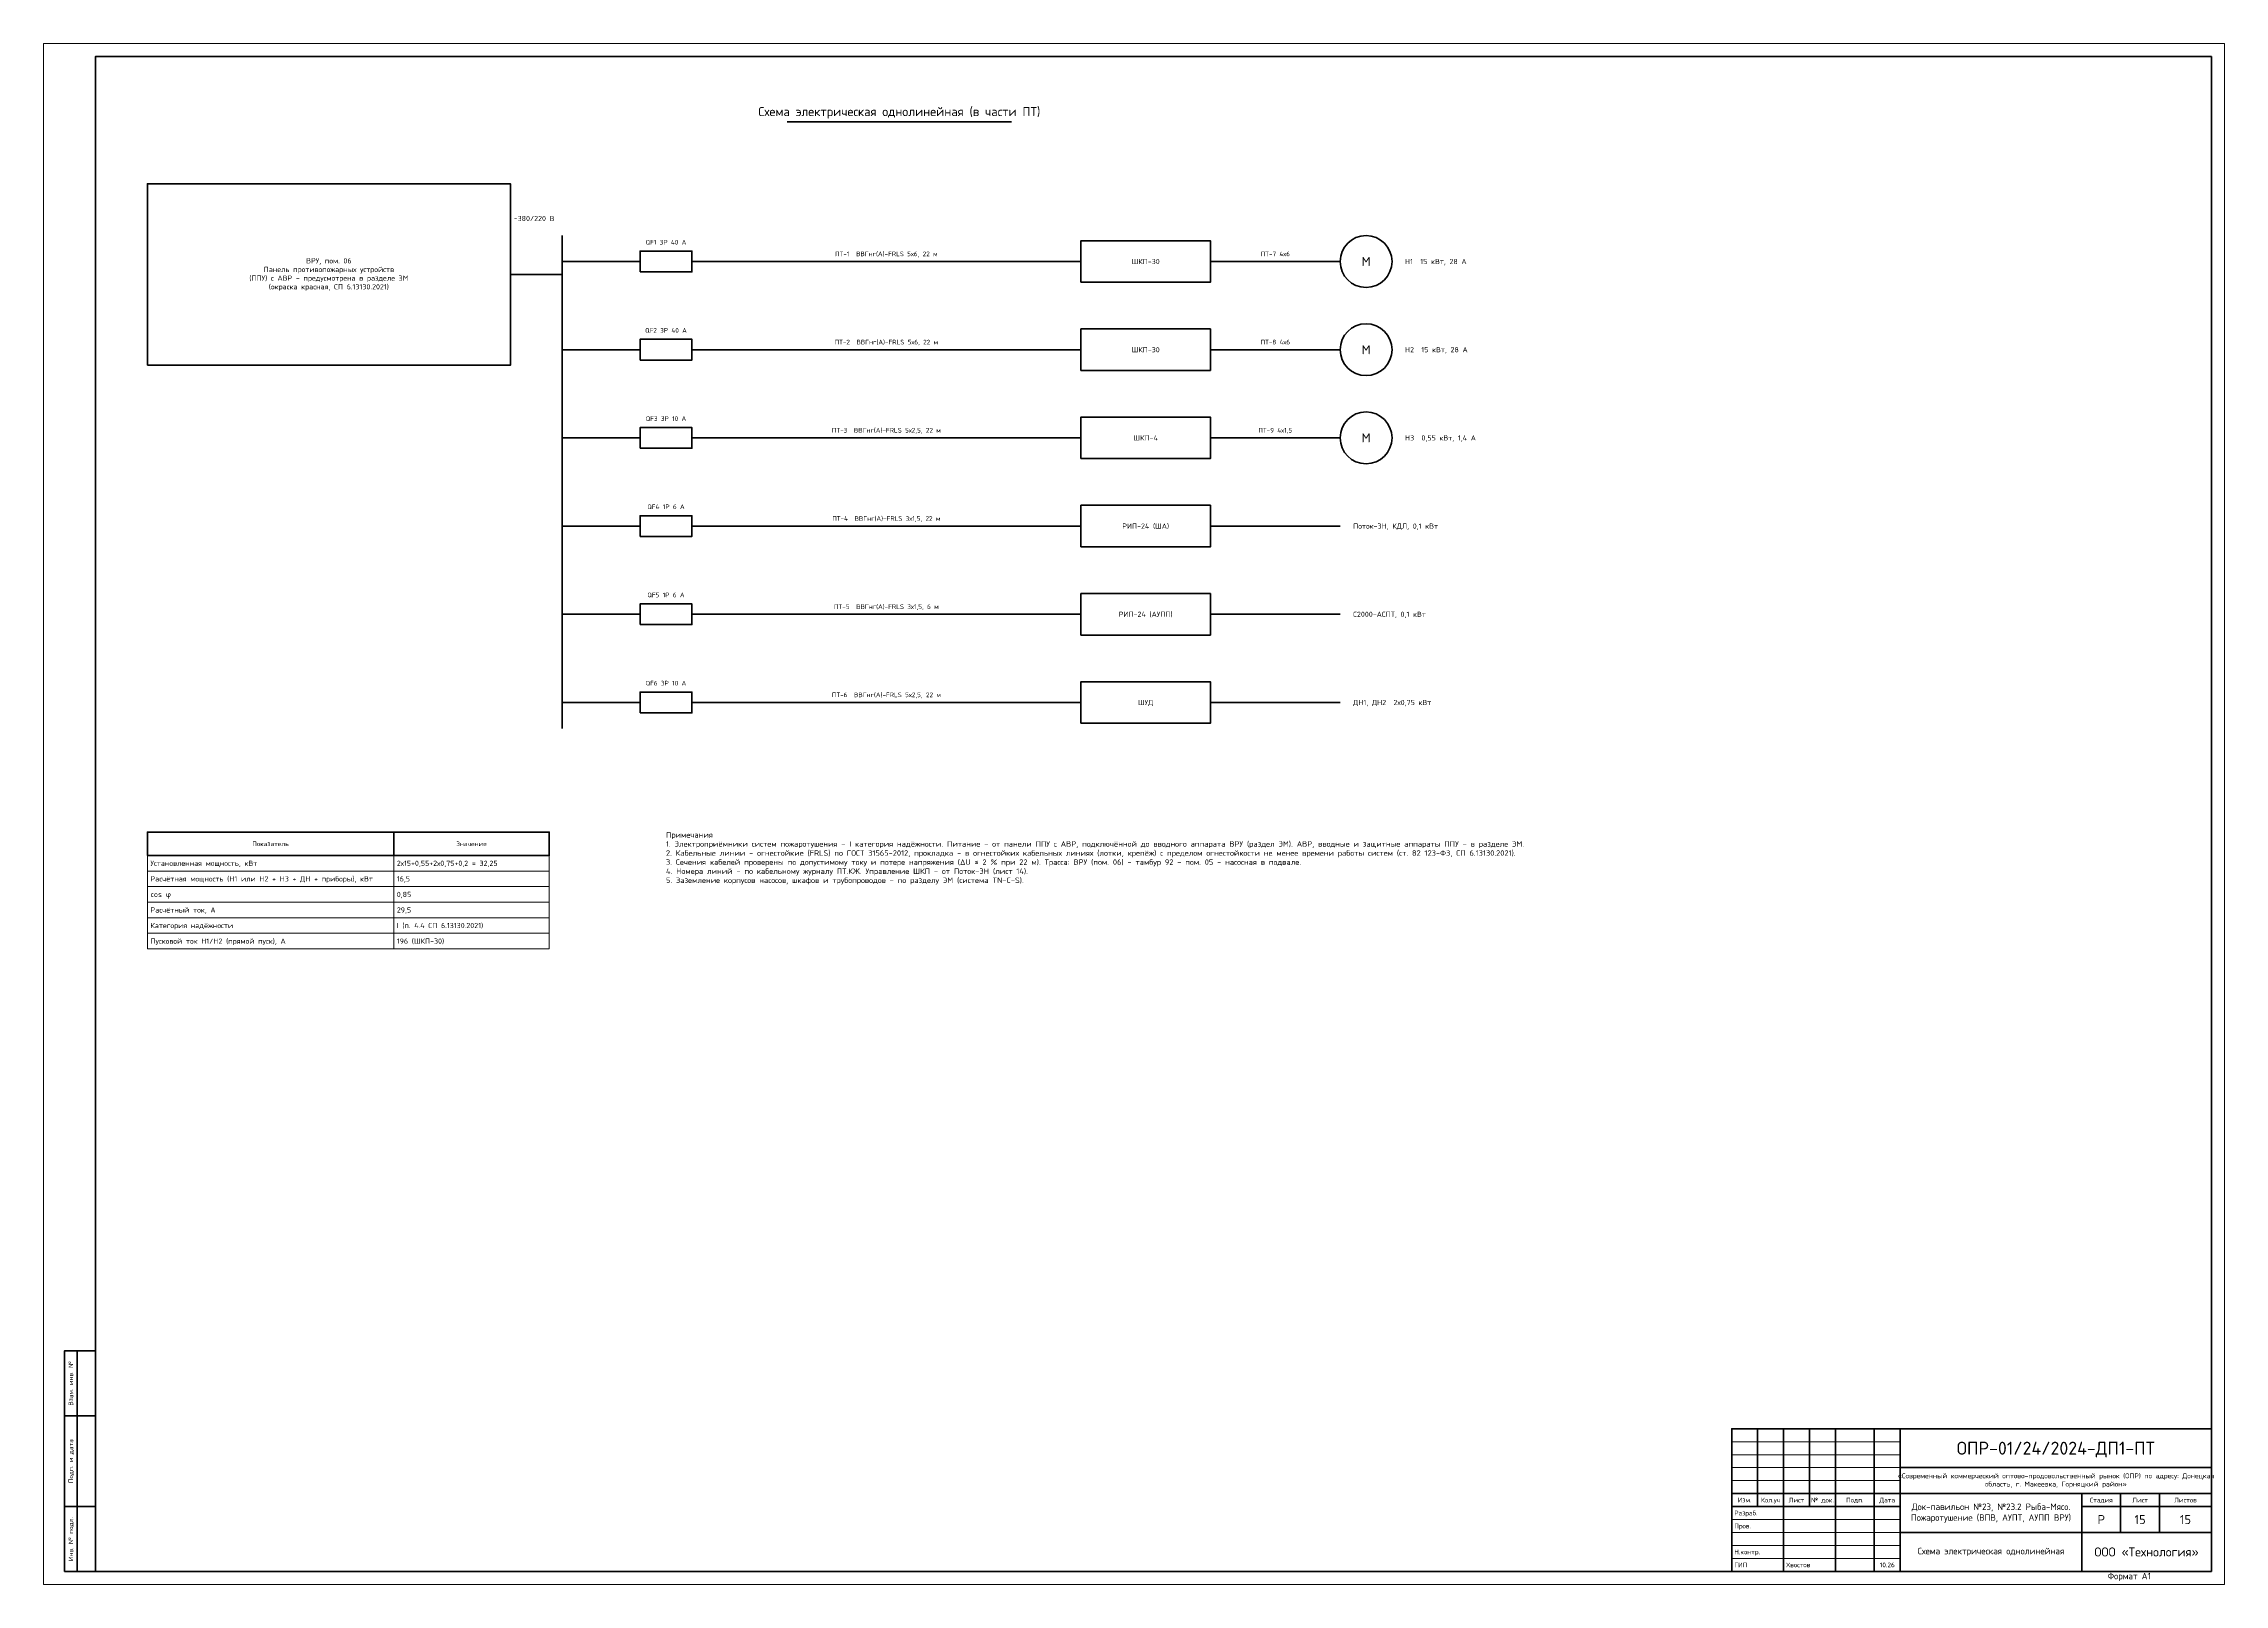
# Model space of a CAD drawing. Header units: millimetres. Extents: x 0 to 2118900, y -20000 to 84100.
# Drawn here: x 7200 to 8041, y -20000 to -19406 of the extents above; entities that cross this region are included whole.
import ezdxf
from ezdxf.enums import TextEntityAlignment as Align

# ---------------------------------------------------------------- set-up
doc = ezdxf.new("R2010")
doc.units = ezdxf.units.MM
for name, color, linetype, lineweight in [('ПТ_кабели', 5, 'Continuous', 25), ('ПТ_контур', 7, 'Continuous', 35), ('ПТ_оборудование', 7, 'Continuous', 35), ('ПТ_рамка', 7, 'Continuous', 50), ('ПТ_рамка_тонк', 7, 'Continuous', 18), ('ПТ_текст', 7, 'Continuous', 18)]:
    doc.layers.add(name, color=color, linetype=linetype, lineweight=lineweight)
doc.styles.add('ПТ', font='isocpeur.ttf')
doc.styles.add('ПТ_загл', font='isocpeur.ttf')

msp = doc.modelspace()

# ---------------------------------------------------------------- linework, layer by layer
at = {"layer": 'ПТ_кабели', "lineweight": 70}
msp.add_line((7400, -19670), (7400, -19480), dxfattribs=at)
at = {"layer": 'ПТ_кабели', "lineweight": 50}
for p, q in [((7400, -19490), (7430, -19490)), ((7450, -19490), (7600, -19490)), ((7650, -19490), (7700, -19490)), ((7380, -19495), (7400, -19495)), ((7400, -19524), (7430, -19524)), ((7450, -19524), (7600, -19524)), ((7650, -19524), (7700, -19524)), ((7400, -19558), (7430, -19558)), ((7450, -19558), (7600, -19558)), ((7650, -19558), (7700, -19558)), ((7400, -19592), (7430, -19592)), ((7450, -19592), (7600, -19592)), ((7650, -19592), (7700, -19592)), ((7400, -19626), (7430, -19626)), ((7450, -19626), (7600, -19626)), ((7650, -19626), (7700, -19626)), ((7400, -19660), (7430, -19660)), ((7450, -19660), (7600, -19660)), ((7650, -19660), (7700, -19660))]:
    msp.add_line(p, q, dxfattribs=at)
at = {"layer": 'ПТ_контур', "lineweight": 35}
msp.add_line((7486.69, -19436.2), (7573.31, -19436.2), dxfattribs=at)
at = {"layer": 'ПТ_оборудование', "lineweight": 35}
for points in [[(7240, -19530), (7380, -19530), (7380, -19460), (7240, -19460)], [(7600, -19498), (7650, -19498), (7650, -19482), (7600, -19482)], [(7430, -19494), (7450, -19494), (7450, -19486), (7430, -19486)], [(7600, -19532), (7650, -19532), (7650, -19516), (7600, -19516)], [(7430, -19528), (7450, -19528), (7450, -19520), (7430, -19520)], [(7600, -19566), (7650, -19566), (7650, -19550), (7600, -19550)], [(7430, -19562), (7450, -19562), (7450, -19554), (7430, -19554)], [(7600, -19600), (7650, -19600), (7650, -19584), (7600, -19584)], [(7430, -19596), (7450, -19596), (7450, -19588), (7430, -19588)], [(7600, -19634), (7650, -19634), (7650, -19618), (7600, -19618)], [(7430, -19630), (7450, -19630), (7450, -19622), (7430, -19622)], [(7600, -19668), (7650, -19668), (7650, -19652), (7600, -19652)], [(7430, -19664), (7450, -19664), (7450, -19656), (7430, -19656)]]:
    msp.add_lwpolyline(points, close=True, dxfattribs=at)
for centre in [(7710, -19490), (7710, -19524), (7710, -19558)]:
    msp.add_circle(centre, 10, dxfattribs=at)
at = {"layer": 'ПТ_рамка', "lineweight": 50}
for p, q in [((7213, -19935), (7213, -19910)), ((7213, -19970), (7213, -19935)), ((7861, -19970), (7861, -19940)), ((7871, -19970), (7871, -19940)), ((7881, -19970), (7881, -19940)), ((7891, -19970), (7891, -19940)), ((7906, -19970), (7906, -19940)), ((7851, -19965), (7916, -19965)), ((7916, -19965), (8036, -19965)), ((8001, -19980), (8001, -19965)), ((8016, -19980), (8016, -19965)), ((7213, -19995), (7213, -19970)), ((7851, -19970), (7916, -19970)), ((7871, -19995), (7871, -19970)), ((7891, -19995), (7891, -19970)), ((7906, -19995), (7906, -19970)), ((7986, -19970), (8036, -19970))]:
    msp.add_line(p, q, dxfattribs=at)
at = {"layer": 'ПТ_рамка', "lineweight": 70}
for p, q in [((7916, -19995), (7916, -19940)), ((7916, -19955), (8036, -19955)), ((7986, -19995), (7986, -19965)), ((7916, -19980), (8036, -19980))]:
    msp.add_line(p, q, dxfattribs=at)
at = {"layer": 'ПТ_рамка', "lineweight": 18}
for p, q in [((7851, -19945), (7916, -19945)), ((7851, -19950), (7916, -19950)), ((7851, -19955), (7916, -19955)), ((7851, -19960), (7916, -19960)), ((7851, -19975), (7916, -19975)), ((7851, -19980), (7916, -19980)), ((7851, -19985), (7916, -19985)), ((7851, -19990), (7916, -19990))]:
    msp.add_line(p, q, dxfattribs=at)
at = {"layer": 'ПТ_рамка', "lineweight": 70}
for points in [[(7220, -19995), (8036, -19995), (8036, -19411), (7220, -19411)], [(7851, -19995), (8036, -19995), (8036, -19940), (7851, -19940)]]:
    msp.add_lwpolyline(points, close=True, dxfattribs=at)
at = {"layer": 'ПТ_рамка', "lineweight": 50}
for points in [[(7208, -19935), (7220, -19935), (7220, -19910), (7208, -19910)], [(7208, -19970), (7220, -19970), (7220, -19935), (7208, -19935)], [(7208, -19995), (7220, -19995), (7220, -19970), (7208, -19970)]]:
    msp.add_lwpolyline(points, close=True, dxfattribs=at)
at = {"layer": 'ПТ_рамка_тонк', "lineweight": 35}
for p, q in [((7240, -19710), (7240, -19719)), ((7335, -19710), (7335, -19719)), ((7395, -19710), (7395, -19719))]:
    msp.add_line(p, q, dxfattribs=at)
at = {"layer": 'ПТ_рамка_тонк'}
for p, q in [((7240, -19719), (7240, -19725)), ((7335, -19719), (7335, -19725)), ((7395, -19719), (7395, -19725)), ((7240, -19725), (7395, -19725)), ((7240, -19725), (7240, -19731)), ((7335, -19725), (7335, -19731)), ((7395, -19725), (7395, -19731)), ((7240, -19731), (7395, -19731)), ((7240, -19731), (7240, -19737)), ((7240, -19737), (7395, -19737)), ((7240, -19737), (7240, -19743)), ((7335, -19731), (7335, -19737)), ((7335, -19737), (7335, -19743)), ((7395, -19731), (7395, -19737)), ((7395, -19737), (7395, -19743)), ((7240, -19743), (7395, -19743)), ((7240, -19743), (7240, -19749)), ((7335, -19743), (7335, -19749)), ((7395, -19743), (7395, -19749)), ((7240, -19749), (7395, -19749)), ((7240, -19749), (7240, -19755)), ((7240, -19755), (7395, -19755)), ((7335, -19749), (7335, -19755)), ((7395, -19749), (7395, -19755))]:
    msp.add_line(p, q, dxfattribs=at)
at = {"layer": 'ПТ_рамка_тонк', "lineweight": 13}
msp.add_lwpolyline([(7200, -20000), (8041, -20000), (8041, -19406), (7200, -19406)], close=True, dxfattribs=at)
at = {"layer": 'ПТ_рамка_тонк', "lineweight": 35}
msp.add_lwpolyline([(7240, -19719), (7395, -19719), (7395, -19710), (7240, -19710)], close=True, dxfattribs=at)

# ---------------------------------------------------------------- texts
at = {"layer": 'ПТ_текст'}
for s, height, style, p in [('Схема электрическая однолинейная (в части ПТ)', 3.5, 'ПТ_загл', (7530, -19435)), ('QF1 3P 40 А', 1.8, 'ПТ', (7440, -19484)), ('ПТ-1  ВВГнг(А)-FRLS 5х6, 22 м', 1.8, 'ПТ', (7525, -19488.5)), ('ПТ-7 4х6', 1.8, 'ПТ', (7675, -19488.5)), ('QF2 3P 40 А', 1.8, 'ПТ', (7440, -19518)), ('ПТ-2  ВВГнг(А)-FRLS 5х6, 22 м', 1.8, 'ПТ', (7525, -19522.5)), ('ПТ-8 4х6', 1.8, 'ПТ', (7675, -19522.5)), ('QF3 3P 10 А', 1.8, 'ПТ', (7440, -19552)), ('ПТ-3  ВВГнг(А)-FRLS 5х2,5, 22 м', 1.8, 'ПТ', (7525, -19556.5)), ('ПТ-9 4х1,5', 1.8, 'ПТ', (7675, -19556.5)), ('QF4 1P 6 А', 1.8, 'ПТ', (7440, -19586)), ('ПТ-4  ВВГнг(А)-FRLS 3х1,5, 22 м', 1.8, 'ПТ', (7525, -19590.5)), ('QF5 1P 6 А', 1.8, 'ПТ', (7440, -19620)), ('ПТ-5  ВВГнг(А)-FRLS 3х1,5, 6 м', 1.8, 'ПТ', (7525, -19624.5)), ('QF6 3P 10 А', 1.8, 'ПТ', (7440, -19654)), ('ПТ-6  ВВГнг(А)-FRLS 5х2,5, 22 м', 1.8, 'ПТ', (7525, -19658.5))]:
    msp.add_text(s, height=height, dxfattribs=dict(at, style=style)).set_placement(p, align=Align.BOTTOM_CENTER)
at = {"layer": 'ПТ_текст', "style": 'ПТ'}
msp.add_text('~380/220 В', height=2, dxfattribs=at).set_placement((7397, -19475), align=Align.BOTTOM_RIGHT)
at = {"layer": 'ПТ_текст'}
for s, height, style, p in [('ШКП-30', 2, 'ПТ', (7625, -19490)), ('M', 3.5, 'ПТ', (7710, -19490)), ('ШКП-30', 2, 'ПТ', (7625, -19524)), ('M', 3.5, 'ПТ', (7710, -19524)), ('ШКП-4', 2, 'ПТ', (7625, -19558)), ('M', 3.5, 'ПТ', (7710, -19558)), ('РИП-24 (ША)', 2, 'ПТ', (7625, -19592)), ('РИП-24 (АУПП)', 2, 'ПТ', (7625, -19626)), ('ШУД', 2, 'ПТ', (7625, -19660)), ('ОПР-01/24/2024-ДП1-ПТ', 5, 'ПТ_загл', (7976, -19947.5)), ('Изм.', 1.8, 'ПТ', (7856, -19967.5)), ('Кол.уч', 1.8, 'ПТ', (7866, -19967.5)), ('Лист', 1.8, 'ПТ', (7876, -19967.5)), ('№ док.', 1.8, 'ПТ', (7886, -19967.5)), ('Подп.', 1.8, 'ПТ', (7898.5, -19967.5)), ('Дата', 1.8, 'ПТ', (7911, -19967.5)), ('Стадия', 1.8, 'ПТ', (7993.5, -19967.5)), ('Р', 3.5, 'ПТ', (7993.5, -19975)), ('Лист', 1.8, 'ПТ', (8008.5, -19967.5)), ('15', 3.5, 'ПТ', (8008.5, -19975)), ('Листов', 1.8, 'ПТ', (8026, -19967.5)), ('15', 3.5, 'ПТ', (8026, -19975)), ('ООО «Технология»', 3.5, 'ПТ', (8011, -19987.5)), ('10.26', 1.8, 'ПТ', (7911, -19992.5))]:
    msp.add_text(s, height=height, dxfattribs=dict(at, style=style)).set_placement(p, align=Align.MIDDLE_CENTER)
at = {"layer": 'ПТ_текст', "style": 'ПТ'}
for s, height, p in [('Н1  15 кВт, 28 А', 2, (7725, -19490)), ('Н2  15 кВт, 28 А', 2, (7725, -19524)), ('Н3  0,55 кВт, 1,4 А', 2, (7725, -19558)), ('Поток-3Н, КДЛ, 0,1 кВт', 2, (7705, -19592)), ('С2000-АСПТ, 0,1 кВт', 2, (7705, -19626)), ('ДН1, ДН2  2х0,75 кВт', 2, (7705, -19660)), ('Установленная мощность, кВт', 2, (7241.2, -19722)), ('2х15+0,55+2х0,75+0,2 = 32,25', 2, (7336.2, -19722)), ('Расчётная мощность (Н1 или Н2 + Н3 + ДН + приборы), кВт', 2, (7241.2, -19728)), ('16,5', 2, (7336.2, -19728)), ('cos φ', 2, (7241.2, -19734)), ('0,85', 2, (7336.2, -19734)), ('Расчётный ток, А', 2, (7241.2, -19740)), ('Категория надёжности', 2, (7241.2, -19746)), ('29,5', 2, (7336.2, -19740)), ('I (п. 4.4 СП 6.13130.2021)', 2, (7336.2, -19746)), ('Пусковой ток Н1/Н2 (прямой пуск), А', 2, (7241.2, -19752)), ('196 (ШКП-30)', 2, (7336.2, -19752)), ('Разраб.', 1.8, (7852, -19972.5)), ('Пров.', 1.8, (7852, -19977.5)), ('Н.контр.', 1.8, (7852, -19987.5)), ('ГИП', 1.8, (7852, -19992.5)), ('Хвостов', 1.8, (7872, -19992.5))]:
    msp.add_text(s, height=height, dxfattribs=at).set_placement(p, align=Align.MIDDLE_LEFT)
for s, p in [('Взам. инв. №', (7210.5, -19922.5)), ('Подп. и дата', (7210.5, -19952.5)), ('Инв. № подл.', (7210.5, -19982.5))]:
    msp.add_text(s, height=1.8, rotation=90, dxfattribs=at).set_placement(p, align=Align.MIDDLE_CENTER)
msp.add_text('Формат A1', height=2.5, dxfattribs=at).set_placement((7996, -19998.8), align=Align.BOTTOM_LEFT)
for s, insert, char_height, width, attachment_point in [('ВРУ, пом. 06 \\PПанель противопожарных устройств \\P(ППУ) с АВР - предусмотрена в разделе ЭМ \\P(окраска красная, СП 6.13130.2021)', (7310, -19495), 2, 130, 5), ('Примечания \\P1. Электроприёмники систем пожаротушения - I категория надёжности. Питание - от панели ППУ с АВР, подключённой до вводного аппарата ВРУ (раздел ЭМ). АВР, вводные и защитные аппараты ППУ - в разделе ЭМ. \\P2. Кабельные линии - огнестойкие (FRLS) по ГОСТ 31565-2012, прокладка - в огнестойких кабельных линиях (лотки, крепёж) с пределом огнестойкости не менее времени работы систем (ст. 82 123-ФЗ, СП 6.13130.2021). \\P3. Сечения кабелей проверены по допустимому току и потере напряжения (ΔU ≤ 2 % при 22 м). Трасса: ВРУ (пом. 06) - тамбур 92 - пом. 05 - насосная в подвале. \\P4. Номера линий - по кабельному журналу ПТ.КЖ. Управление ШКП - от Поток-3Н (лист 14). \\P5. Заземление корпусов насосов, шкафов и трубопроводов - по разделу ЭМ (система TN-C-S).', (7440, -19710), 2.1, 380, 1), ('Показатель', (7287.5, -19714.5), 1.8, 93.5, 5), ('Значение', (7365, -19714.5), 1.8, 58.5, 5), ('«Современный коммерческий оптово-продовольственный рынок (ОПР) по адресу: Донецкая область, г. Макеевка, Горняцкий район»', (7976, -19960), 1.9, 116, 5), ('Док-павильон №23, №23.2 Рыба-Мясо. Пожаротушение (ВПВ, АУПТ, АУПП ВРУ)', (7951, -19972.5), 2.5, 66, 5), ('Схема электрическая однолинейная', (7951, -19987.5), 2.5, 66, 5)]:
    msp.add_mtext(s, dxfattribs=dict(at, insert=insert, char_height=char_height, width=width, attachment_point=attachment_point))

doc.saveas('drawing.dxf')
